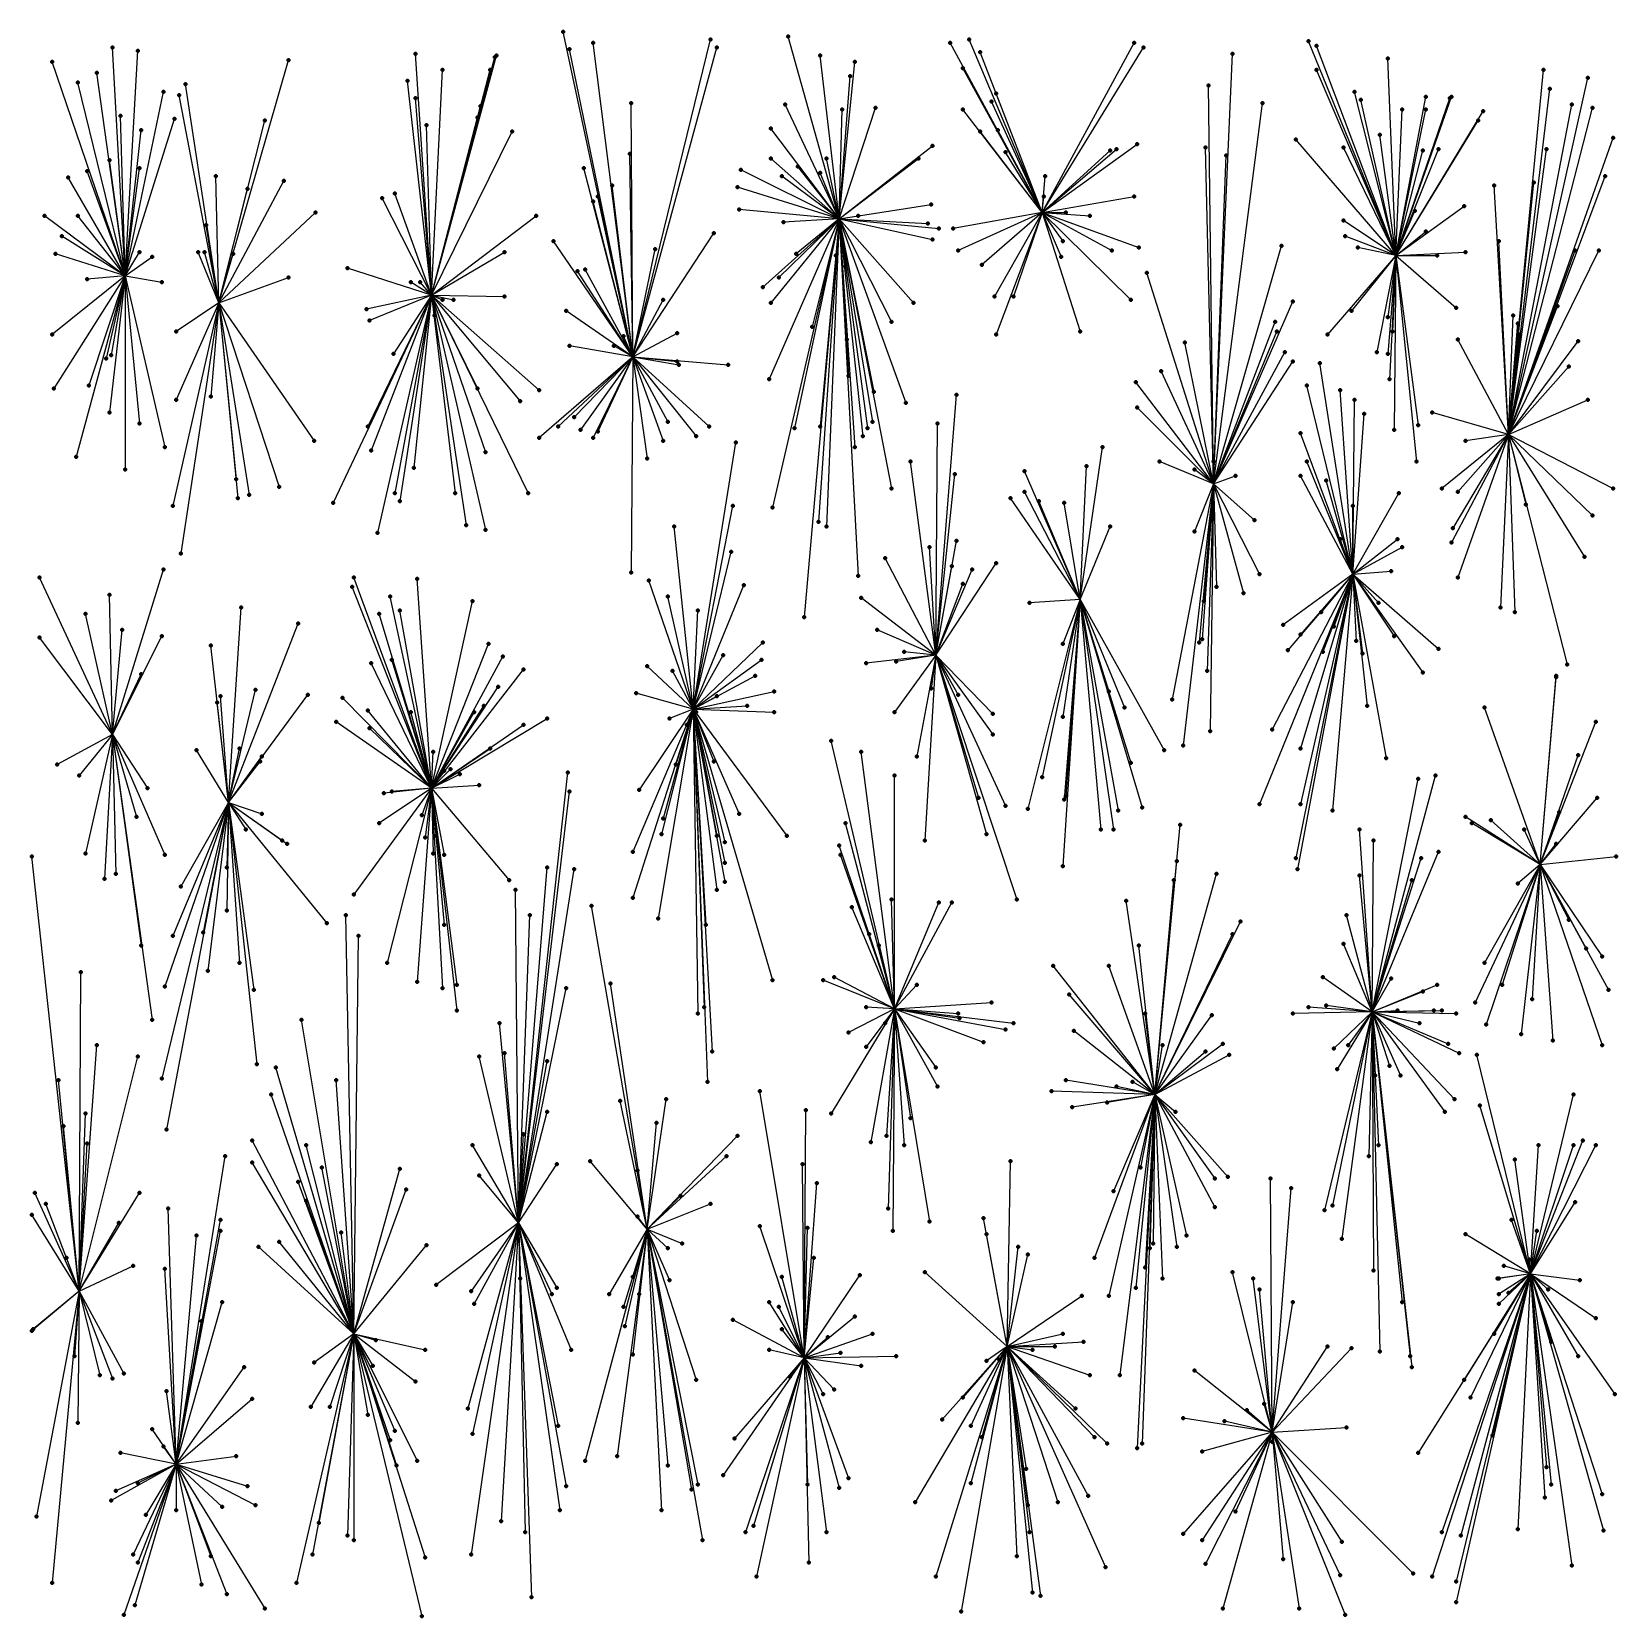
# Model space of a CAD drawing. Extents: x 0.001 to 1, y 0.001 to 1.
import ezdxf

# ---------------------------------------------------------------- set-up
doc = ezdxf.new("R2010")
doc.units = 0
doc.header["$MEASUREMENT"] = 0
doc.layers.add('CLIENTS', color=3, linetype='Continuous')
doc.layers.add('FACILITIES_LINES', color=3, linetype='Continuous')

msp = doc.modelspace()

# ---------------------------------------------------------------- linework, layer by layer
at = {"layer": 'CLIENTS', "color": 5, "lineweight": 70}
for p in [(0.336, 1), (0.052, 0.99), (0.355, 0.993), (0.429, 0.995), (0.433, 0.99), (0.478, 0.997), (0.58, 0.993), (0.592, 0.995), (0.696, 0.993), (0.702, 0.99), (0.806, 0.994), (0.811, 0.991), (0.014, 0.981), (0.068, 0.988), (0.163, 0.982), (0.243, 0.986), (0.293, 0.984), (0.294, 0.985), (0.34, 0.989), (0.498, 0.985), (0.52, 0.981), (0.599, 0.987), (0.758, 0.986), (0.856, 0.983), (0.042, 0.974), (0.26, 0.976), (0.29, 0.976), (0.517, 0.972), (0.588, 0.977), (0.811, 0.976), (0.954, 0.976), (0.982, 0.971), (0.03, 0.968), (0.084, 0.962), (0.094, 0.96), (0.098, 0.967), (0.238, 0.969), (0.609, 0.961), (0.743, 0.966), (0.835, 0.962), (0.958, 0.964), (0.243, 0.958), (0.284, 0.953), (0.379, 0.955), (0.476, 0.954), (0.512, 0.951), (0.533, 0.952), (0.588, 0.951), (0.606, 0.956), (0.777, 0.955), (0.839, 0.957), (0.865, 0.951), (0.88, 0.959), (0.88, 0.951), (0.895, 0.958), (0.896, 0.959), (0.916, 0.95), (0.972, 0.954), (0.985, 0.952), (0.057, 0.947), (0.091, 0.945), (0.148, 0.944), (0.25, 0.941), (0.282, 0.946), (0.913, 0.944), (0.07, 0.938), (0.304, 0.937), (0.467, 0.939), (0.599, 0.937), (0.61, 0.938), (0.798, 0.932), (0.851, 0.935), (0.998, 0.933), (0.378, 0.923), (0.467, 0.92), (0.502, 0.92), (0.56, 0.92), (0.569, 0.928), (0.615, 0.924), (0.681, 0.925), (0.685, 0.926), (0.698, 0.929), (0.741, 0.927), (0.754, 0.922), (0.828, 0.927), (0.878, 0.925), (0.888, 0.926), (0.956, 0.926), (0.036, 0.912), (0.05, 0.919), (0.069, 0.914), (0.349, 0.914), (0.448, 0.913), (0.484, 0.915), (0.498, 0.911), (0.024, 0.908), (0.117, 0.909), (0.137, 0.901), (0.16, 0.906), (0.367, 0.903), (0.446, 0.902), (0.474, 0.909), (0.64, 0.909), (0.923, 0.903), (0.948, 0.905), (0.993, 0.909), (0.222, 0.895), (0.23, 0.898), (0.355, 0.893), (0.358, 0.896), (0.568, 0.891), (0.639, 0.896), (0.696, 0.896), (0.904, 0.89), (0.009, 0.884), (0.03, 0.884), (0.18, 0.886), (0.319, 0.884), (0.447, 0.888), (0.475, 0.88), (0.522, 0.884), (0.653, 0.886), (0.668, 0.884), (0.828, 0.881), (0.873, 0.887), (0.02, 0.871), (0.111, 0.878), (0.431, 0.873), (0.566, 0.879), (0.573, 0.876), (0.582, 0.876), (0.829, 0.871), (0.88, 0.874), (0.016, 0.86), (0.069, 0.861), (0.106, 0.861), (0.11, 0.861), (0.128, 0.86), (0.299, 0.861), (0.33, 0.868), (0.394, 0.863), (0.483, 0.86), (0.569, 0.869), (0.585, 0.862), (0.651, 0.868), (0.682, 0.862), (0.699, 0.864), (0.789, 0.865), (0.837, 0.864), (0.905, 0.861), (0.926, 0.868), (0.974, 0.862), (0.989, 0.862), (0.077, 0.858), (0.2, 0.851), (0.35, 0.85), (0.508, 0.859), (0.514, 0.852), (0.6, 0.853), (0.65, 0.858), (0.887, 0.859), (0.036, 0.844), (0.083, 0.842), (0.163, 0.845), (0.24, 0.842), (0.246, 0.842), (0.345, 0.849), (0.472, 0.845), (0.704, 0.848), (0.26, 0.831), (0.267, 0.831), (0.299, 0.833), (0.399, 0.831), (0.462, 0.839), (0.608, 0.833), (0.62, 0.833), (0.694, 0.831), (0.796, 0.83), (0.212, 0.825), (0.255, 0.821), (0.338, 0.824), (0.467, 0.829), (0.557, 0.829), (0.833, 0.824), (0.856, 0.82), (0.899, 0.826), (0.935, 0.821), (0.963, 0.827), (0.092, 0.811), (0.214, 0.818), (0.408, 0.81), (0.493, 0.814), (0.543, 0.817), (0.662, 0.811), (0.785, 0.817), (0.786, 0.811), (0.859, 0.811), (0.938, 0.816), (0.014, 0.809), (0.34, 0.802), (0.368, 0.802), (0.374, 0.808), (0.515, 0.806), (0.609, 0.809), (0.728, 0.804), (0.818, 0.809), (0.9, 0.806), (0.939, 0.809), (0.976, 0.805), (0.048, 0.794), (0.051, 0.796), (0.229, 0.797), (0.408, 0.792), (0.409, 0.79), (0.44, 0.79), (0.791, 0.798), (0.796, 0.792), (0.813, 0.791), (0.849, 0.798), (0.856, 0.797), (0.466, 0.781), (0.516, 0.783), (0.713, 0.786), (0.857, 0.781), (0.97, 0.789), (0.015, 0.775), (0.037, 0.777), (0.114, 0.77), (0.282, 0.775), (0.321, 0.774), (0.532, 0.773), (0.584, 0.771), (0.697, 0.779), (0.805, 0.777), (0.826, 0.774), (0.05, 0.76), (0.092, 0.768), (0.309, 0.767), (0.552, 0.766), (0.698, 0.763), (0.835, 0.768), (0.884, 0.76), (0.982, 0.768), (0.069, 0.753), (0.213, 0.751), (0.333, 0.751), (0.343, 0.757), (0.402, 0.754), (0.428, 0.751), (0.482, 0.75), (0.498, 0.751), (0.528, 0.75), (0.531, 0.754), (0.572, 0.753), (0.841, 0.759), (0.875, 0.752), (0.179, 0.742), (0.321, 0.744), (0.347, 0.749), (0.355, 0.744), (0.358, 0.748), (0.399, 0.742), (0.42, 0.745), (0.445, 0.741), (0.525, 0.745), (0.801, 0.747), (0.86, 0.749), (0.905, 0.742), (0.029, 0.732), (0.085, 0.738), (0.215, 0.736), (0.287, 0.735), (0.389, 0.731), (0.52, 0.738), (0.676, 0.738), (0.06, 0.724), (0.242, 0.725), (0.555, 0.729), (0.583, 0.721), (0.627, 0.723), (0.666, 0.726), (0.712, 0.729), (0.734, 0.724), (0.746, 0.729), (0.76, 0.72), (0.801, 0.72), (0.805, 0.729), (0.874, 0.729), (0.13, 0.718), (0.157, 0.713), (0.543, 0.712), (0.627, 0.71), (0.817, 0.717), (0.89, 0.712), (0.9, 0.71), (0.998, 0.712), (0.09, 0.701), (0.131, 0.706), (0.138, 0.708), (0.191, 0.703), (0.23, 0.709), (0.233, 0.704), (0.268, 0.709), (0.314, 0.709), (0.443, 0.701), (0.468, 0.7), (0.618, 0.706), (0.636, 0.704), (0.652, 0.703), (0.834, 0.701), (0.863, 0.709), (0.943, 0.702), (0.497, 0.691), (0.772, 0.692), (0.985, 0.695), (0.219, 0.684), (0.275, 0.689), (0.287, 0.686), (0.406, 0.688), (0.502, 0.688), (0.681, 0.688), (0.734, 0.685), (0.826, 0.68), (0.862, 0.68), (0.897, 0.687), (0.095, 0.671), (0.442, 0.672), (0.567, 0.675), (0.584, 0.679), (0.865, 0.675), (0.896, 0.678), (0.084, 0.661), (0.539, 0.668), (0.581, 0.663), (0.594, 0.661), (0.609, 0.665), (0.858, 0.66), (0.98, 0.669), (0.006, 0.656), (0.203, 0.65), (0.204, 0.656), (0.244, 0.655), (0.379, 0.659), (0.39, 0.654), (0.45, 0.651), (0.522, 0.657), (0.588, 0.652), (0.748, 0.65), (0.775, 0.658), (0.9, 0.656), (0.05, 0.645), (0.227, 0.644), (0.279, 0.641), (0.402, 0.644), (0.524, 0.643), (0.63, 0.64), (0.74, 0.641), (0.765, 0.646), (0.85, 0.64), (0.035, 0.633), (0.133, 0.637), (0.22, 0.633), (0.233, 0.635), (0.421, 0.635), (0.488, 0.631), (0.814, 0.634), (0.927, 0.637), (0.936, 0.634), (0.058, 0.623), (0.169, 0.627), (0.534, 0.623), (0.79, 0.626), (0.801, 0.62), (0.822, 0.625), (0.006, 0.618), (0.083, 0.619), (0.114, 0.613), (0.289, 0.614), (0.462, 0.615), (0.651, 0.614), (0.737, 0.615), (0.739, 0.617), (0.793, 0.61), (0.836, 0.616), (0.86, 0.619), (0.888, 0.611), (0.215, 0.602), (0.228, 0.604), (0.298, 0.606), (0.389, 0.6), (0.437, 0.607), (0.461, 0.604), (0.527, 0.602), (0.546, 0.603), (0.551, 0.609), (0.815, 0.609), (0.84, 0.608), (0.969, 0.601), (0.07, 0.595), (0.311, 0.598), (0.405, 0.597), (0.457, 0.594), (0.742, 0.597), (0.878, 0.596), (0.962, 0.594), (0.962, 0.593), (0.12, 0.581), (0.142, 0.585), (0.175, 0.582), (0.197, 0.58), (0.295, 0.587), (0.382, 0.583), (0.433, 0.581), (0.469, 0.584), (0.568, 0.586), (0.585, 0.582), (0.68, 0.584), (0.118, 0.577), (0.213, 0.572), (0.24, 0.571), (0.28, 0.571), (0.286, 0.575), (0.42, 0.571), (0.452, 0.575), (0.469, 0.571), (0.545, 0.571), (0.607, 0.57), (0.69, 0.574), (0.72, 0.579), (0.843, 0.575), (0.917, 0.574), (0.193, 0.565), (0.214, 0.561), (0.311, 0.563), (0.326, 0.567), (0.403, 0.567), (0.414, 0.563), (0.651, 0.568), (0.783, 0.56), (0.987, 0.565), (0.505, 0.553), (0.607, 0.557), (0.727, 0.55), (0.744, 0.559), (0.105, 0.547), (0.132, 0.548), (0.145, 0.54), (0.146, 0.543), (0.254, 0.546), (0.29, 0.548), (0.431, 0.54), (0.524, 0.546), (0.559, 0.543), (0.715, 0.547), (0.801, 0.548), (0.855, 0.542), (0.976, 0.544), (0.017, 0.538), (0.031, 0.531), (0.261, 0.534), (0.265, 0.535), (0.271, 0.532), (0.339, 0.533), (0.407, 0.538), (0.545, 0.531), (0.638, 0.53), (0.694, 0.539), (0.886, 0.531), (0.074, 0.523), (0.223, 0.52), (0.228, 0.521), (0.283, 0.525), (0.34, 0.521), (0.384, 0.522), (0.875, 0.529), (0.598, 0.517), (0.615, 0.512), (0.629, 0.51), (0.652, 0.516), (0.653, 0.518), (0.701, 0.511), (0.775, 0.513), (0.801, 0.513), (0.988, 0.517), (0.067, 0.505), (0.146, 0.507), (0.22, 0.501), (0.247, 0.506), (0.399, 0.504), (0.447, 0.507), (0.514, 0.501), (0.686, 0.509), (0.725, 0.5), (0.821, 0.509), (0.905, 0.505), (0.909, 0.501), (0.921, 0.503), (0.964, 0.508), (0.136, 0.497), (0.159, 0.49), (0.249, 0.492), (0.256, 0.493), (0.398, 0.494), (0.433, 0.493), (0.477, 0.493), (0.564, 0.49), (0.603, 0.494), (0.675, 0.497), (0.683, 0.497), (0.838, 0.497), (0.847, 0.49), (0.942, 0.497), (0.001, 0.48), (0.035, 0.482), (0.085, 0.481), (0.162, 0.488), (0.254, 0.482), (0.261, 0.481), (0.38, 0.483), (0.438, 0.489), (0.51, 0.487), (0.511, 0.481), (0.888, 0.483), (0.962, 0.488), (1, 0.48), (0.124, 0.473), (0.326, 0.473), (0.343, 0.472), (0.438, 0.476), (0.651, 0.474), (0.723, 0.477), (0.798, 0.479), (0.799, 0.472), (0.877, 0.479), (0.047, 0.466), (0.054, 0.469), (0.095, 0.461), (0.302, 0.465), (0.438, 0.464), (0.721, 0.465), (0.748, 0.469), (0.838, 0.468), (0.871, 0.465), (0.938, 0.463), (0.204, 0.456), (0.306, 0.459), (0.38, 0.454), (0.433, 0.459), (0.543, 0.453), (0.573, 0.451), (0.581, 0.451), (0.622, 0.453), (0.691, 0.452), (0.124, 0.446), (0.199, 0.443), (0.315, 0.443), (0.354, 0.449), (0.396, 0.441), (0.518, 0.448), (0.83, 0.443), (0.97, 0.44), (0.09, 0.43), (0.109, 0.432), (0.187, 0.438), (0.207, 0.43), (0.261, 0.437), (0.426, 0.437), (0.529, 0.431), (0.758, 0.431), (0.763, 0.439), (0.07, 0.424), (0.535, 0.424), (0.699, 0.424), (0.828, 0.425), (0.981, 0.422), (0.132, 0.413), (0.225, 0.413), (0.645, 0.411), (0.68, 0.411), (0.917, 0.413), (0.991, 0.417), (0.032, 0.407), (0.112, 0.408), (0.244, 0.401), (0.366, 0.4), (0.468, 0.402), (0.5, 0.402), (0.507, 0.404), (0.815, 0.404), (0.858, 0.403), (0.085, 0.398), (0.141, 0.396), (0.26, 0.397), (0.269, 0.399), (0.338, 0.397), (0.559, 0.399), (0.655, 0.393), (0.878, 0.395), (0.887, 0.399), (0.928, 0.399), (0.947, 0.39), (0.995, 0.396), (0.269, 0.383), (0.421, 0.381), (0.425, 0.385), (0.527, 0.385), (0.585, 0.381), (0.606, 0.388), (0.703, 0.381), (0.745, 0.38), (0.796, 0.381), (0.806, 0.385), (0.817, 0.386), (0.862, 0.383), (0.885, 0.383), (0.89, 0.383), (0.899, 0.381), (0.911, 0.388), (0.077, 0.377), (0.171, 0.377), (0.296, 0.375), (0.539, 0.375), (0.586, 0.378), (0.615, 0.371), (0.62, 0.375), (0.658, 0.37), (0.876, 0.375), (0.918, 0.374), (0.042, 0.361), (0.516, 0.369), (0.527, 0.36), (0.601, 0.363), (0.714, 0.361), (0.752, 0.362), (0.831, 0.361), (0.894, 0.362), (0.94, 0.368), (0.96, 0.364), (0.991, 0.361), (0.068, 0.354), (0.283, 0.354), (0.299, 0.356), (0.326, 0.351), (0.43, 0.357), (0.741, 0.357), (0.756, 0.355), (0.822, 0.359), (0.901, 0.356), (0.912, 0.355), (0.083, 0.34), (0.143, 0.349), (0.155, 0.347), (0.571, 0.347), (0.824, 0.346), (0.848, 0.342), (0.857, 0.348), (0.864, 0.342), (0.018, 0.339), (0.152, 0.33), (0.193, 0.339), (0.427, 0.338), (0.46, 0.332), (0.572, 0.335), (0.644, 0.332), (0.653, 0.339), (0.685, 0.335), (0.695, 0.338), (0.973, 0.33), (0.372, 0.326), (0.401, 0.327), (0.489, 0.32), (0.657, 0.322), (0.679, 0.325), (0.898, 0.327), (0.914, 0.323), (0.021, 0.31), (0.035, 0.318), (0.326, 0.319), (0.395, 0.312), (0.505, 0.318), (0.555, 0.315), (0.722, 0.319), (0.892, 0.319), (0.086, 0.308), (0.14, 0.301), (0.311, 0.305), (0.446, 0.304), (0.53, 0.3), (0.54, 0.304), (0.979, 0.301), (0.036, 0.299), (0.123, 0.291), (0.174, 0.298), (0.279, 0.298), (0.439, 0.291), (0.551, 0.298), (0.844, 0.291), (0.85, 0.298), (0.951, 0.298), (0.973, 0.298), (0.987, 0.298), (0.14, 0.287), (0.184, 0.284), (0.233, 0.283), (0.332, 0.286), (0.353, 0.288), (0.383, 0.282), (0.487, 0.286), (0.618, 0.288), (0.7, 0.284), (0.936, 0.289), (0.169, 0.275), (0.237, 0.27), (0.283, 0.279), (0.496, 0.274), (0.747, 0.277), (0.755, 0.278), (0.782, 0.277), (0.795, 0.271), (0.003, 0.268), (0.01, 0.261), (0.069, 0.268), (0.174, 0.263), (0.41, 0.266), (0.429, 0.261), (0.683, 0.269), (0.821, 0.26), (0.974, 0.262), (0.001, 0.254), (0.087, 0.258), (0.12, 0.251), (0.383, 0.253), (0.541, 0.258), (0.567, 0.25), (0.601, 0.252), (0.747, 0.259), (0.816, 0.257), (0.934, 0.251), (0.056, 0.249), (0.105, 0.241), (0.12, 0.244), (0.196, 0.243), (0.46, 0.247), (0.49, 0.246), (0.544, 0.244), (0.603, 0.242), (0.729, 0.241), (0.905, 0.242), (0.95, 0.244), (0.144, 0.234), (0.157, 0.237), (0.25, 0.235), (0.402, 0.233), (0.411, 0.236), (0.623, 0.234), (0.706, 0.233), (0.708, 0.236), (0.723, 0.234), (0.827, 0.239), (0.023, 0.227), (0.065, 0.222), (0.085, 0.22), (0.494, 0.227), (0.629, 0.229), (0.671, 0.227), (0.703, 0.221), (0.929, 0.222), (0.945, 0.226), (0.256, 0.21), (0.309, 0.214), (0.38, 0.215), (0.403, 0.213), (0.474, 0.215), (0.523, 0.216), (0.564, 0.218), (0.714, 0.214), (0.758, 0.218), (0.771, 0.214), (0.847, 0.219), (0.925, 0.214), (0.926, 0.214), (0.977, 0.213), (0.278, 0.206), (0.329, 0.204), (0.332, 0.208), (0.365, 0.204), (0.384, 0.204), (0.663, 0.203), (0.68, 0.203), (0.697, 0.208), (0.775, 0.207), (0.926, 0.204), (0.932, 0.205), (0.957, 0.207), (0.121, 0.199), (0.28, 0.198), (0.374, 0.196), (0.466, 0.199), (0.472, 0.196), (0.52, 0.19), (0.796, 0.199), (0.865, 0.199), (0.926, 0.198), (0.001, 0.181), (0.002, 0.182), (0.108, 0.187), (0.375, 0.184), (0.443, 0.188), (0.474, 0.182), (0.987, 0.189), (0.218, 0.175), (0.503, 0.177), (0.531, 0.179), (0.646, 0.171), (0.651, 0.179), (0.664, 0.174), (0.818, 0.171), (0.833, 0.17), (0.923, 0.179), (0.959, 0.174), (0.028, 0.165), (0.179, 0.161), (0.249, 0.169), (0.341, 0.169), (0.38, 0.166), (0.466, 0.169), (0.511, 0.167), (0.546, 0.165), (0.603, 0.162), (0.611, 0.163), (0.632, 0.169), (0.851, 0.168), (0.87, 0.165), (0.976, 0.165), (0.044, 0.153), (0.052, 0.151), (0.059, 0.154), (0.135, 0.158), (0.216, 0.159), (0.42, 0.15), (0.479, 0.152), (0.524, 0.159), (0.668, 0.153), (0.687, 0.153), (0.734, 0.156), (0.871, 0.158), (0.904, 0.15), (0.086, 0.143), (0.243, 0.149), (0.5, 0.141), (0.507, 0.144), (0.999, 0.141), (0.14, 0.138), (0.177, 0.133), (0.189, 0.133), (0.276, 0.132), (0.588, 0.139), (0.659, 0.132), (0.767, 0.131), (0.778, 0.135), (0.908, 0.139), (0.03, 0.123), (0.213, 0.128), (0.333, 0.121), (0.575, 0.125), (0.593, 0.121), (0.727, 0.126), (0.753, 0.124), (0.83, 0.12), (0.077, 0.119), (0.227, 0.112), (0.23, 0.118), (0.279, 0.116), (0.444, 0.113), (0.6, 0.114), (0.671, 0.114), (0.679, 0.11), (0.701, 0.11), (0.783, 0.111), (0.922, 0.115), (0.057, 0.104), (0.084, 0.108), (0.13, 0.102), (0.37, 0.102), (0.698, 0.107), (0.739, 0.105), (0.875, 0.104), (0.231, 0.096), (0.244, 0.099), (0.35, 0.099), (0.402, 0.096), (0.437, 0.09), (0.628, 0.094), (0.956, 0.095), (0.054, 0.08), (0.068, 0.085), (0.137, 0.083), (0.338, 0.083), (0.417, 0.081), (0.421, 0.084), (0.49, 0.084), (0.51, 0.082), (0.516, 0.088), (0.593, 0.085), (0.959, 0.084), (0.051, 0.074), (0.121, 0.07), (0.142, 0.071), (0.558, 0.073), (0.629, 0.071), (0.648, 0.073), (0.667, 0.077), (0.955, 0.076), (0.991, 0.078), (0.004, 0.064), (0.073, 0.065), (0.092, 0.068), (0.182, 0.06), (0.297, 0.061), (0.334, 0.068), (0.398, 0.068), (0.76, 0.067), (0.2, 0.052), (0.312, 0.054), (0.451, 0.054), (0.456, 0.058), (0.502, 0.054), (0.63, 0.054), (0.727, 0.053), (0.89, 0.054), (0.902, 0.052), (0.938, 0.056), (0.992, 0.055), (0.065, 0.04), (0.178, 0.04), (0.204, 0.049), (0.278, 0.04), (0.424, 0.049), (0.739, 0.049), (0.827, 0.048), (0.068, 0.035), (0.114, 0.039), (0.249, 0.038), (0.491, 0.035), (0.622, 0.039), (0.678, 0.032), (0.741, 0.034), (0.79, 0.037), (0.972, 0.033), (0.014, 0.022), (0.108, 0.021), (0.168, 0.022), (0.458, 0.026), (0.571, 0.026), (0.826, 0.027), (0.872, 0.028), (0.884, 0.026), (0.899, 0.023), (0.124, 0.015), (0.316, 0.013), (0.632, 0.016), (0.637, 0.014), (0.899, 0.01), (0.059, 0.002), (0.066, 0.008), (0.148, 0.006), (0.247, 0.001), (0.587, 0.004), (0.752, 0.006), (0.8, 0.006), (0.829, 0.002)]:
    msp.add_point(p, dxfattribs=at)
at = {"layer": 'FACILITIES_LINES', "color": 7}
for p, q in [((0.38, 0.795), (0.336, 1)), ((0.06, 0.846), (0.052, 0.99)), ((0.38, 0.795), (0.355, 0.993)), ((0.38, 0.795), (0.429, 0.995)), ((0.38, 0.795), (0.433, 0.99)), ((0.51, 0.882), (0.478, 0.997)), ((0.638, 0.886), (0.58, 0.993)), ((0.638, 0.886), (0.592, 0.995)), ((0.638, 0.886), (0.696, 0.993)), ((0.638, 0.886), (0.702, 0.99)), ((0.861, 0.859), (0.806, 0.994)), ((0.861, 0.859), (0.811, 0.991)), ((0.06, 0.846), (0.014, 0.981)), ((0.06, 0.846), (0.068, 0.988)), ((0.119, 0.829), (0.163, 0.982)), ((0.253, 0.834), (0.243, 0.986)), ((0.253, 0.834), (0.294, 0.985)), ((0.253, 0.834), (0.293, 0.984)), ((0.38, 0.795), (0.34, 0.989)), ((0.51, 0.882), (0.498, 0.985)), ((0.51, 0.882), (0.52, 0.981)), ((0.638, 0.886), (0.599, 0.987)), ((0.746, 0.715), (0.758, 0.986)), ((0.861, 0.859), (0.856, 0.983)), ((0.06, 0.846), (0.042, 0.974)), ((0.253, 0.834), (0.26, 0.976)), ((0.253, 0.834), (0.29, 0.976)), ((0.51, 0.882), (0.517, 0.972)), ((0.638, 0.886), (0.588, 0.977)), ((0.861, 0.859), (0.811, 0.976)), ((0.932, 0.746), (0.954, 0.976)), ((0.932, 0.746), (0.982, 0.971)), ((0.06, 0.846), (0.03, 0.968)), ((0.06, 0.846), (0.084, 0.962)), ((0.119, 0.829), (0.094, 0.96)), ((0.119, 0.829), (0.098, 0.967)), ((0.253, 0.834), (0.238, 0.969)), ((0.638, 0.886), (0.609, 0.961)), ((0.746, 0.715), (0.743, 0.966)), ((0.861, 0.859), (0.835, 0.962)), ((0.932, 0.746), (0.958, 0.964)), ((0.253, 0.834), (0.243, 0.958)), ((0.253, 0.834), (0.284, 0.953)), ((0.38, 0.795), (0.379, 0.955)), ((0.51, 0.882), (0.476, 0.954)), ((0.51, 0.882), (0.533, 0.952)), ((0.51, 0.882), (0.512, 0.951)), ((0.638, 0.886), (0.588, 0.951)), ((0.638, 0.886), (0.606, 0.956)), ((0.746, 0.715), (0.777, 0.955)), ((0.861, 0.859), (0.839, 0.957)), ((0.861, 0.859), (0.88, 0.959)), ((0.861, 0.859), (0.896, 0.959)), ((0.861, 0.859), (0.895, 0.958)), ((0.861, 0.859), (0.865, 0.951)), ((0.861, 0.859), (0.88, 0.951)), ((0.861, 0.859), (0.916, 0.95)), ((0.932, 0.746), (0.972, 0.954)), ((0.932, 0.746), (0.985, 0.952)), ((0.06, 0.846), (0.057, 0.947)), ((0.06, 0.846), (0.091, 0.945)), ((0.119, 0.829), (0.148, 0.944)), ((0.253, 0.834), (0.25, 0.941)), ((0.253, 0.834), (0.282, 0.946)), ((0.861, 0.859), (0.913, 0.944)), ((0.06, 0.846), (0.07, 0.938)), ((0.253, 0.834), (0.304, 0.937)), ((0.51, 0.882), (0.467, 0.939)), ((0.638, 0.886), (0.599, 0.937)), ((0.638, 0.886), (0.61, 0.938)), ((0.861, 0.859), (0.798, 0.932)), ((0.861, 0.859), (0.851, 0.935)), ((0.932, 0.746), (0.998, 0.933)), ((0.38, 0.795), (0.378, 0.923)), ((0.51, 0.882), (0.467, 0.92)), ((0.51, 0.882), (0.502, 0.92)), ((0.51, 0.882), (0.569, 0.928)), ((0.51, 0.882), (0.56, 0.92)), ((0.638, 0.886), (0.615, 0.924)), ((0.638, 0.886), (0.698, 0.929)), ((0.638, 0.886), (0.685, 0.926)), ((0.638, 0.886), (0.681, 0.925)), ((0.746, 0.715), (0.741, 0.927)), ((0.746, 0.715), (0.754, 0.922)), ((0.861, 0.859), (0.828, 0.927)), ((0.861, 0.859), (0.888, 0.926)), ((0.861, 0.859), (0.878, 0.925)), ((0.932, 0.746), (0.956, 0.926)), ((0.06, 0.846), (0.036, 0.912)), ((0.06, 0.846), (0.05, 0.919)), ((0.06, 0.846), (0.069, 0.914)), ((0.38, 0.795), (0.349, 0.914)), ((0.51, 0.882), (0.448, 0.913)), ((0.51, 0.882), (0.484, 0.915)), ((0.51, 0.882), (0.498, 0.911)), ((0.06, 0.846), (0.024, 0.908)), ((0.119, 0.829), (0.117, 0.909)), ((0.119, 0.829), (0.16, 0.906)), ((0.119, 0.829), (0.137, 0.901)), ((0.38, 0.795), (0.367, 0.903)), ((0.51, 0.882), (0.446, 0.902)), ((0.51, 0.882), (0.474, 0.909)), ((0.638, 0.886), (0.64, 0.909)), ((0.932, 0.746), (0.923, 0.903)), ((0.932, 0.746), (0.993, 0.909)), ((0.932, 0.746), (0.948, 0.905)), ((0.253, 0.834), (0.222, 0.895)), ((0.253, 0.834), (0.23, 0.898)), ((0.38, 0.795), (0.355, 0.893)), ((0.38, 0.795), (0.358, 0.896)), ((0.51, 0.882), (0.568, 0.891)), ((0.638, 0.886), (0.696, 0.896)), ((0.638, 0.886), (0.639, 0.896)), ((0.861, 0.859), (0.904, 0.89)), ((0.06, 0.846), (0.009, 0.884)), ((0.06, 0.846), (0.03, 0.884)), ((0.119, 0.829), (0.18, 0.886)), ((0.253, 0.834), (0.319, 0.884)), ((0.51, 0.882), (0.447, 0.888)), ((0.51, 0.882), (0.462, 0.839)), ((0.51, 0.882), (0.466, 0.781)), ((0.51, 0.882), (0.467, 0.829)), ((0.51, 0.882), (0.468, 0.7)), ((0.51, 0.882), (0.472, 0.845)), ((0.51, 0.882), (0.475, 0.88)), ((0.51, 0.882), (0.482, 0.75)), ((0.51, 0.882), (0.483, 0.86)), ((0.51, 0.882), (0.488, 0.631)), ((0.51, 0.882), (0.493, 0.814)), ((0.51, 0.882), (0.497, 0.691)), ((0.51, 0.882), (0.498, 0.751)), ((0.51, 0.882), (0.502, 0.688)), ((0.51, 0.882), (0.508, 0.859)), ((0.51, 0.882), (0.522, 0.884)), ((0.51, 0.882), (0.514, 0.852)), ((0.51, 0.882), (0.52, 0.738)), ((0.51, 0.882), (0.528, 0.75)), ((0.51, 0.882), (0.525, 0.745)), ((0.51, 0.882), (0.516, 0.783)), ((0.51, 0.882), (0.557, 0.829)), ((0.51, 0.882), (0.522, 0.657)), ((0.51, 0.882), (0.543, 0.712)), ((0.51, 0.882), (0.543, 0.817)), ((0.51, 0.882), (0.569, 0.869)), ((0.51, 0.882), (0.531, 0.754)), ((0.51, 0.882), (0.552, 0.766)), ((0.51, 0.882), (0.566, 0.879)), ((0.51, 0.882), (0.532, 0.773)), ((0.51, 0.882), (0.515, 0.806)), ((0.51, 0.882), (0.573, 0.876)), ((0.638, 0.886), (0.582, 0.876)), ((0.638, 0.886), (0.585, 0.862)), ((0.638, 0.886), (0.6, 0.853)), ((0.638, 0.886), (0.608, 0.833)), ((0.638, 0.886), (0.609, 0.809)), ((0.638, 0.886), (0.62, 0.833)), ((0.638, 0.886), (0.694, 0.831)), ((0.638, 0.886), (0.699, 0.864)), ((0.638, 0.886), (0.653, 0.886)), ((0.638, 0.886), (0.662, 0.811)), ((0.638, 0.886), (0.65, 0.858)), ((0.638, 0.886), (0.668, 0.884)), ((0.638, 0.886), (0.651, 0.868)), ((0.638, 0.886), (0.682, 0.862)), ((0.861, 0.859), (0.828, 0.881)), ((0.861, 0.859), (0.873, 0.887)), ((0.06, 0.846), (0.02, 0.871)), ((0.119, 0.829), (0.111, 0.878)), ((0.38, 0.795), (0.431, 0.873)), ((0.861, 0.859), (0.829, 0.871)), ((0.861, 0.859), (0.88, 0.874)), ((0.06, 0.846), (0.016, 0.86)), ((0.06, 0.846), (0.069, 0.861)), ((0.119, 0.829), (0.106, 0.861)), ((0.119, 0.829), (0.11, 0.861)), ((0.119, 0.829), (0.128, 0.86)), ((0.253, 0.834), (0.299, 0.861)), ((0.38, 0.795), (0.33, 0.868)), ((0.38, 0.795), (0.394, 0.863)), ((0.746, 0.715), (0.789, 0.865)), ((0.861, 0.859), (0.837, 0.864)), ((0.861, 0.859), (0.905, 0.861)), ((0.932, 0.746), (0.926, 0.868)), ((0.932, 0.746), (0.974, 0.862)), ((0.932, 0.746), (0.989, 0.862)), ((0.06, 0.846), (0.077, 0.858)), ((0.253, 0.834), (0.2, 0.851)), ((0.38, 0.795), (0.35, 0.85)), ((0.861, 0.859), (0.818, 0.809)), ((0.861, 0.859), (0.833, 0.824)), ((0.861, 0.859), (0.849, 0.798)), ((0.861, 0.859), (0.856, 0.82)), ((0.861, 0.859), (0.856, 0.797)), ((0.861, 0.859), (0.857, 0.781)), ((0.861, 0.859), (0.859, 0.811)), ((0.861, 0.859), (0.86, 0.749)), ((0.861, 0.859), (0.887, 0.859)), ((0.861, 0.859), (0.899, 0.826)), ((0.861, 0.859), (0.875, 0.752)), ((0.861, 0.859), (0.874, 0.729)), ((0.06, 0.846), (0.014, 0.809)), ((0.06, 0.846), (0.015, 0.775)), ((0.06, 0.846), (0.029, 0.732)), ((0.06, 0.846), (0.036, 0.844)), ((0.06, 0.846), (0.037, 0.777)), ((0.06, 0.846), (0.048, 0.794)), ((0.06, 0.846), (0.05, 0.76)), ((0.06, 0.846), (0.051, 0.796)), ((0.06, 0.846), (0.085, 0.738)), ((0.06, 0.846), (0.069, 0.753)), ((0.06, 0.846), (0.06, 0.724)), ((0.06, 0.846), (0.083, 0.842)), ((0.119, 0.829), (0.163, 0.845)), ((0.253, 0.834), (0.24, 0.842)), ((0.253, 0.834), (0.246, 0.842)), ((0.38, 0.795), (0.345, 0.849)), ((0.746, 0.715), (0.704, 0.848)), ((0.253, 0.834), (0.191, 0.703)), ((0.253, 0.834), (0.212, 0.825)), ((0.253, 0.834), (0.213, 0.751)), ((0.253, 0.834), (0.214, 0.818)), ((0.253, 0.834), (0.215, 0.736)), ((0.253, 0.834), (0.219, 0.684)), ((0.253, 0.834), (0.229, 0.797)), ((0.253, 0.834), (0.23, 0.709)), ((0.253, 0.834), (0.233, 0.704)), ((0.253, 0.834), (0.242, 0.725)), ((0.253, 0.834), (0.275, 0.689)), ((0.253, 0.834), (0.287, 0.735)), ((0.253, 0.834), (0.282, 0.775)), ((0.253, 0.834), (0.309, 0.767)), ((0.253, 0.834), (0.321, 0.774)), ((0.253, 0.834), (0.255, 0.821)), ((0.253, 0.834), (0.268, 0.709)), ((0.253, 0.834), (0.299, 0.833)), ((0.253, 0.834), (0.314, 0.709)), ((0.253, 0.834), (0.287, 0.686)), ((0.253, 0.834), (0.267, 0.831)), ((0.253, 0.834), (0.26, 0.831)), ((0.38, 0.795), (0.399, 0.831)), ((0.746, 0.715), (0.796, 0.83)), ((0.119, 0.829), (0.09, 0.701)), ((0.119, 0.829), (0.092, 0.768)), ((0.119, 0.829), (0.092, 0.811)), ((0.119, 0.829), (0.095, 0.671)), ((0.119, 0.829), (0.114, 0.77)), ((0.119, 0.829), (0.13, 0.718)), ((0.119, 0.829), (0.131, 0.706)), ((0.119, 0.829), (0.157, 0.713)), ((0.119, 0.829), (0.138, 0.708)), ((0.119, 0.829), (0.179, 0.742)), ((0.38, 0.795), (0.338, 0.824)), ((0.932, 0.746), (0.963, 0.827)), ((0.932, 0.746), (0.935, 0.821)), ((0.38, 0.795), (0.408, 0.81)), ((0.746, 0.715), (0.785, 0.817)), ((0.746, 0.715), (0.786, 0.811)), ((0.932, 0.746), (0.938, 0.816)), ((0.38, 0.795), (0.34, 0.802)), ((0.38, 0.795), (0.368, 0.802)), ((0.38, 0.795), (0.374, 0.808)), ((0.746, 0.715), (0.728, 0.804)), ((0.932, 0.746), (0.9, 0.806)), ((0.932, 0.746), (0.939, 0.809)), ((0.932, 0.746), (0.976, 0.805)), ((0.38, 0.795), (0.321, 0.744)), ((0.38, 0.795), (0.333, 0.751)), ((0.38, 0.795), (0.343, 0.757)), ((0.38, 0.795), (0.347, 0.749)), ((0.38, 0.795), (0.355, 0.744)), ((0.38, 0.795), (0.358, 0.748)), ((0.38, 0.795), (0.379, 0.659)), ((0.38, 0.795), (0.399, 0.742)), ((0.38, 0.795), (0.389, 0.731)), ((0.38, 0.795), (0.402, 0.754)), ((0.38, 0.795), (0.428, 0.751)), ((0.38, 0.795), (0.44, 0.79)), ((0.38, 0.795), (0.409, 0.79)), ((0.38, 0.795), (0.408, 0.792)), ((0.38, 0.795), (0.42, 0.745)), ((0.746, 0.715), (0.791, 0.798)), ((0.746, 0.715), (0.796, 0.792)), ((0.834, 0.658), (0.813, 0.791)), ((0.746, 0.715), (0.713, 0.786)), ((0.932, 0.746), (0.97, 0.789)), ((0.571, 0.607), (0.584, 0.771)), ((0.746, 0.715), (0.697, 0.779)), ((0.834, 0.658), (0.805, 0.777)), ((0.834, 0.658), (0.826, 0.774)), ((0.746, 0.715), (0.698, 0.763)), ((0.834, 0.658), (0.835, 0.768)), ((0.932, 0.746), (0.884, 0.76)), ((0.932, 0.746), (0.982, 0.768)), ((0.571, 0.607), (0.572, 0.753)), ((0.834, 0.658), (0.841, 0.759)), ((0.418, 0.573), (0.445, 0.741)), ((0.834, 0.658), (0.801, 0.747)), ((0.932, 0.746), (0.89, 0.712)), ((0.932, 0.746), (0.896, 0.678)), ((0.932, 0.746), (0.897, 0.687)), ((0.932, 0.746), (0.9, 0.656)), ((0.932, 0.746), (0.9, 0.71)), ((0.932, 0.746), (0.905, 0.742)), ((0.932, 0.746), (0.927, 0.637)), ((0.932, 0.746), (0.98, 0.669)), ((0.932, 0.746), (0.969, 0.601)), ((0.932, 0.746), (0.985, 0.695)), ((0.932, 0.746), (0.936, 0.634)), ((0.932, 0.746), (0.998, 0.712)), ((0.932, 0.746), (0.943, 0.702)), ((0.662, 0.642), (0.676, 0.738)), ((0.571, 0.607), (0.555, 0.729)), ((0.571, 0.607), (0.583, 0.721)), ((0.662, 0.642), (0.627, 0.723)), ((0.662, 0.642), (0.666, 0.726)), ((0.746, 0.715), (0.712, 0.729)), ((0.746, 0.715), (0.734, 0.724)), ((0.746, 0.715), (0.746, 0.729)), ((0.746, 0.715), (0.76, 0.72)), ((0.834, 0.658), (0.801, 0.72)), ((0.834, 0.658), (0.805, 0.729)), ((0.662, 0.642), (0.627, 0.71)), ((0.746, 0.715), (0.72, 0.579)), ((0.746, 0.715), (0.727, 0.55)), ((0.746, 0.715), (0.734, 0.685)), ((0.746, 0.715), (0.737, 0.615)), ((0.746, 0.715), (0.739, 0.617)), ((0.746, 0.715), (0.74, 0.641)), ((0.746, 0.715), (0.742, 0.597)), ((0.746, 0.715), (0.744, 0.559)), ((0.746, 0.715), (0.765, 0.646)), ((0.746, 0.715), (0.748, 0.65)), ((0.746, 0.715), (0.772, 0.692)), ((0.746, 0.715), (0.775, 0.658)), ((0.834, 0.658), (0.817, 0.717)), ((0.418, 0.573), (0.443, 0.701)), ((0.662, 0.642), (0.618, 0.706)), ((0.662, 0.642), (0.636, 0.704)), ((0.662, 0.642), (0.652, 0.703)), ((0.834, 0.658), (0.863, 0.709)), ((0.834, 0.658), (0.834, 0.701)), ((0.418, 0.573), (0.406, 0.688)), ((0.662, 0.642), (0.681, 0.688)), ((0.834, 0.658), (0.826, 0.68)), ((0.834, 0.658), (0.862, 0.68)), ((0.418, 0.573), (0.442, 0.672)), ((0.571, 0.607), (0.567, 0.675)), ((0.571, 0.607), (0.584, 0.679)), ((0.834, 0.658), (0.865, 0.675)), ((0.052, 0.557), (0.084, 0.661)), ((0.571, 0.607), (0.539, 0.668)), ((0.571, 0.607), (0.609, 0.665)), ((0.571, 0.607), (0.581, 0.663)), ((0.571, 0.607), (0.594, 0.661)), ((0.834, 0.658), (0.858, 0.66)), ((0.052, 0.557), (0.006, 0.656)), ((0.253, 0.523), (0.203, 0.65)), ((0.253, 0.523), (0.204, 0.656)), ((0.253, 0.523), (0.244, 0.655)), ((0.418, 0.573), (0.39, 0.654)), ((0.418, 0.573), (0.45, 0.651)), ((0.571, 0.607), (0.588, 0.652)), ((0.834, 0.658), (0.775, 0.513)), ((0.834, 0.658), (0.783, 0.56)), ((0.834, 0.658), (0.79, 0.626)), ((0.834, 0.658), (0.793, 0.61)), ((0.834, 0.658), (0.798, 0.479)), ((0.834, 0.658), (0.799, 0.472)), ((0.834, 0.658), (0.801, 0.62)), ((0.834, 0.658), (0.801, 0.513)), ((0.834, 0.658), (0.801, 0.548)), ((0.834, 0.658), (0.814, 0.634)), ((0.834, 0.658), (0.815, 0.609)), ((0.834, 0.658), (0.821, 0.509)), ((0.834, 0.658), (0.822, 0.625)), ((0.834, 0.658), (0.855, 0.542)), ((0.834, 0.658), (0.84, 0.608)), ((0.834, 0.658), (0.843, 0.575)), ((0.834, 0.658), (0.85, 0.64)), ((0.834, 0.658), (0.836, 0.616)), ((0.834, 0.658), (0.86, 0.619)), ((0.834, 0.658), (0.878, 0.596)), ((0.834, 0.658), (0.888, 0.611)), ((0.052, 0.557), (0.05, 0.645)), ((0.253, 0.523), (0.227, 0.644)), ((0.253, 0.523), (0.279, 0.641)), ((0.418, 0.573), (0.402, 0.644)), ((0.571, 0.607), (0.524, 0.643)), ((0.662, 0.642), (0.629, 0.51)), ((0.662, 0.642), (0.63, 0.64)), ((0.662, 0.642), (0.638, 0.53)), ((0.662, 0.642), (0.651, 0.474)), ((0.662, 0.642), (0.651, 0.614)), ((0.662, 0.642), (0.651, 0.568)), ((0.662, 0.642), (0.652, 0.516)), ((0.662, 0.642), (0.653, 0.518)), ((0.662, 0.642), (0.675, 0.497)), ((0.662, 0.642), (0.701, 0.511)), ((0.662, 0.642), (0.694, 0.539)), ((0.662, 0.642), (0.69, 0.574)), ((0.662, 0.642), (0.68, 0.584)), ((0.662, 0.642), (0.715, 0.547)), ((0.662, 0.642), (0.683, 0.497)), ((0.662, 0.642), (0.686, 0.509)), ((0.052, 0.557), (0.035, 0.633)), ((0.125, 0.514), (0.133, 0.637)), ((0.253, 0.523), (0.22, 0.633)), ((0.253, 0.523), (0.233, 0.635)), ((0.418, 0.573), (0.421, 0.635)), ((0.052, 0.557), (0.058, 0.623)), ((0.125, 0.514), (0.169, 0.627)), ((0.571, 0.607), (0.534, 0.623)), ((0.052, 0.557), (0.006, 0.618)), ((0.052, 0.557), (0.083, 0.619)), ((0.125, 0.514), (0.114, 0.613)), ((0.253, 0.523), (0.289, 0.614)), ((0.418, 0.573), (0.462, 0.615)), ((0.253, 0.523), (0.215, 0.602)), ((0.253, 0.523), (0.228, 0.604)), ((0.253, 0.523), (0.298, 0.606)), ((0.418, 0.573), (0.389, 0.6)), ((0.418, 0.573), (0.437, 0.607)), ((0.418, 0.573), (0.461, 0.604)), ((0.571, 0.607), (0.527, 0.602)), ((0.571, 0.607), (0.545, 0.571)), ((0.571, 0.607), (0.546, 0.603)), ((0.571, 0.607), (0.551, 0.609)), ((0.571, 0.607), (0.559, 0.543)), ((0.571, 0.607), (0.564, 0.49)), ((0.571, 0.607), (0.568, 0.586)), ((0.571, 0.607), (0.622, 0.453)), ((0.571, 0.607), (0.603, 0.494)), ((0.571, 0.607), (0.598, 0.517)), ((0.571, 0.607), (0.615, 0.512)), ((0.571, 0.607), (0.607, 0.557)), ((0.571, 0.607), (0.607, 0.57)), ((0.571, 0.607), (0.585, 0.582)), ((0.052, 0.557), (0.07, 0.595)), ((0.253, 0.523), (0.311, 0.598)), ((0.418, 0.573), (0.405, 0.597)), ((0.418, 0.573), (0.457, 0.594)), ((0.952, 0.475), (0.962, 0.594)), ((0.952, 0.475), (0.962, 0.593)), ((0.125, 0.514), (0.12, 0.581)), ((0.125, 0.514), (0.142, 0.585)), ((0.125, 0.514), (0.175, 0.582)), ((0.253, 0.523), (0.197, 0.58)), ((0.253, 0.523), (0.295, 0.587)), ((0.418, 0.573), (0.382, 0.583)), ((0.418, 0.573), (0.469, 0.584)), ((0.418, 0.573), (0.433, 0.581)), ((0.125, 0.514), (0.118, 0.577)), ((0.253, 0.523), (0.213, 0.572)), ((0.253, 0.523), (0.24, 0.571)), ((0.253, 0.523), (0.286, 0.575)), ((0.253, 0.523), (0.28, 0.571)), ((0.418, 0.573), (0.38, 0.454)), ((0.418, 0.573), (0.38, 0.483)), ((0.418, 0.573), (0.384, 0.522)), ((0.418, 0.573), (0.396, 0.441)), ((0.418, 0.573), (0.398, 0.494)), ((0.418, 0.573), (0.399, 0.504)), ((0.418, 0.573), (0.403, 0.567)), ((0.418, 0.573), (0.407, 0.538)), ((0.418, 0.573), (0.414, 0.563)), ((0.418, 0.573), (0.452, 0.575)), ((0.418, 0.573), (0.43, 0.357)), ((0.418, 0.573), (0.427, 0.338)), ((0.418, 0.573), (0.421, 0.381)), ((0.418, 0.573), (0.425, 0.385)), ((0.418, 0.573), (0.468, 0.402)), ((0.418, 0.573), (0.438, 0.476)), ((0.418, 0.573), (0.431, 0.54)), ((0.418, 0.573), (0.447, 0.507)), ((0.418, 0.573), (0.433, 0.493)), ((0.418, 0.573), (0.42, 0.571)), ((0.418, 0.573), (0.433, 0.459)), ((0.418, 0.573), (0.477, 0.493)), ((0.418, 0.573), (0.469, 0.571)), ((0.418, 0.573), (0.426, 0.437)), ((0.418, 0.573), (0.438, 0.464)), ((0.418, 0.573), (0.438, 0.489)), ((0.952, 0.475), (0.917, 0.574)), ((0.253, 0.523), (0.193, 0.565)), ((0.253, 0.523), (0.214, 0.561)), ((0.253, 0.523), (0.326, 0.567)), ((0.253, 0.523), (0.311, 0.563)), ((0.952, 0.475), (0.987, 0.565)), ((0.052, 0.557), (0.017, 0.538)), ((0.052, 0.557), (0.031, 0.531)), ((0.052, 0.557), (0.035, 0.482)), ((0.052, 0.557), (0.047, 0.466)), ((0.052, 0.557), (0.054, 0.469)), ((0.052, 0.557), (0.074, 0.523)), ((0.052, 0.557), (0.085, 0.481)), ((0.052, 0.557), (0.07, 0.424)), ((0.052, 0.557), (0.067, 0.505)), ((0.052, 0.557), (0.077, 0.377)), ((0.545, 0.384), (0.505, 0.553)), ((0.125, 0.514), (0.105, 0.547)), ((0.125, 0.514), (0.132, 0.548)), ((0.125, 0.514), (0.146, 0.543)), ((0.125, 0.514), (0.145, 0.54)), ((0.253, 0.523), (0.29, 0.548)), ((0.253, 0.523), (0.254, 0.546)), ((0.545, 0.384), (0.524, 0.546)), ((0.952, 0.475), (0.976, 0.544)), ((0.253, 0.523), (0.265, 0.535)), ((0.253, 0.523), (0.261, 0.534)), ((0.253, 0.523), (0.271, 0.532)), ((0.308, 0.249), (0.339, 0.533)), ((0.545, 0.384), (0.545, 0.531)), ((0.846, 0.382), (0.886, 0.531)), ((0.253, 0.523), (0.204, 0.456)), ((0.253, 0.523), (0.22, 0.501)), ((0.253, 0.523), (0.223, 0.52)), ((0.253, 0.523), (0.225, 0.413)), ((0.253, 0.523), (0.228, 0.521)), ((0.253, 0.523), (0.244, 0.401)), ((0.253, 0.523), (0.247, 0.506)), ((0.253, 0.523), (0.249, 0.492)), ((0.253, 0.523), (0.283, 0.525)), ((0.253, 0.523), (0.261, 0.437)), ((0.253, 0.523), (0.256, 0.493)), ((0.253, 0.523), (0.254, 0.482)), ((0.253, 0.523), (0.261, 0.481)), ((0.253, 0.523), (0.269, 0.399)), ((0.253, 0.523), (0.269, 0.383)), ((0.253, 0.523), (0.302, 0.465)), ((0.253, 0.523), (0.26, 0.397)), ((0.308, 0.249), (0.34, 0.521)), ((0.846, 0.382), (0.875, 0.529)), ((0.125, 0.514), (0.083, 0.34)), ((0.125, 0.514), (0.085, 0.398)), ((0.125, 0.514), (0.086, 0.308)), ((0.125, 0.514), (0.09, 0.43)), ((0.125, 0.514), (0.095, 0.461)), ((0.125, 0.514), (0.109, 0.432)), ((0.125, 0.514), (0.112, 0.408)), ((0.125, 0.514), (0.124, 0.473)), ((0.125, 0.514), (0.124, 0.446)), ((0.125, 0.514), (0.159, 0.49)), ((0.125, 0.514), (0.132, 0.413)), ((0.125, 0.514), (0.146, 0.507)), ((0.125, 0.514), (0.136, 0.497)), ((0.125, 0.514), (0.162, 0.488)), ((0.125, 0.514), (0.141, 0.396)), ((0.125, 0.514), (0.143, 0.349)), ((0.125, 0.514), (0.187, 0.438)), ((0.952, 0.475), (0.988, 0.517)), ((0.545, 0.384), (0.514, 0.501)), ((0.709, 0.33), (0.725, 0.5)), ((0.952, 0.475), (0.905, 0.505)), ((0.952, 0.475), (0.909, 0.501)), ((0.952, 0.475), (0.921, 0.503)), ((0.952, 0.475), (0.964, 0.508)), ((0.846, 0.382), (0.838, 0.497)), ((0.846, 0.382), (0.847, 0.49)), ((0.952, 0.475), (0.942, 0.497)), ((0.031, 0.206), (0.001, 0.48)), ((0.545, 0.384), (0.51, 0.487)), ((0.545, 0.384), (0.511, 0.481)), ((0.846, 0.382), (0.888, 0.483)), ((0.952, 0.475), (0.962, 0.488)), ((0.952, 0.475), (1, 0.48)), ((0.308, 0.249), (0.326, 0.473)), ((0.308, 0.249), (0.343, 0.472)), ((0.709, 0.33), (0.723, 0.477)), ((0.846, 0.382), (0.877, 0.479)), ((0.952, 0.475), (0.911, 0.388)), ((0.952, 0.475), (0.917, 0.413)), ((0.952, 0.475), (0.918, 0.374)), ((0.952, 0.475), (0.928, 0.399)), ((0.952, 0.475), (0.938, 0.463)), ((0.952, 0.475), (0.94, 0.368)), ((0.952, 0.475), (0.947, 0.39)), ((0.952, 0.475), (0.995, 0.396)), ((0.952, 0.475), (0.981, 0.422)), ((0.952, 0.475), (0.991, 0.417)), ((0.952, 0.475), (0.96, 0.364)), ((0.952, 0.475), (0.97, 0.44)), ((0.952, 0.475), (0.991, 0.361)), ((0.709, 0.33), (0.748, 0.469)), ((0.709, 0.33), (0.721, 0.465)), ((0.846, 0.382), (0.838, 0.468)), ((0.846, 0.382), (0.871, 0.465)), ((0.308, 0.249), (0.306, 0.459)), ((0.545, 0.384), (0.543, 0.453)), ((0.545, 0.384), (0.581, 0.451)), ((0.545, 0.384), (0.573, 0.451)), ((0.709, 0.33), (0.691, 0.452)), ((0.204, 0.179), (0.199, 0.443)), ((0.308, 0.249), (0.315, 0.443)), ((0.389, 0.245), (0.354, 0.449)), ((0.545, 0.384), (0.518, 0.448)), ((0.846, 0.382), (0.83, 0.443)), ((0.204, 0.179), (0.207, 0.43)), ((0.545, 0.384), (0.529, 0.431)), ((0.709, 0.33), (0.763, 0.439)), ((0.709, 0.33), (0.758, 0.431)), ((0.545, 0.384), (0.535, 0.424)), ((0.709, 0.33), (0.699, 0.424)), ((0.846, 0.382), (0.828, 0.425)), ((0.709, 0.33), (0.645, 0.411)), ((0.709, 0.33), (0.68, 0.411)), ((0.031, 0.206), (0.032, 0.407)), ((0.389, 0.245), (0.366, 0.4)), ((0.545, 0.384), (0.5, 0.402)), ((0.545, 0.384), (0.507, 0.404)), ((0.846, 0.382), (0.815, 0.404)), ((0.846, 0.382), (0.858, 0.403)), ((0.308, 0.249), (0.338, 0.397)), ((0.545, 0.384), (0.559, 0.399)), ((0.709, 0.33), (0.655, 0.393)), ((0.846, 0.382), (0.887, 0.399)), ((0.846, 0.382), (0.878, 0.395)), ((0.545, 0.384), (0.505, 0.318)), ((0.545, 0.384), (0.516, 0.369)), ((0.545, 0.384), (0.527, 0.385)), ((0.545, 0.384), (0.527, 0.36)), ((0.545, 0.384), (0.53, 0.3)), ((0.545, 0.384), (0.539, 0.375)), ((0.545, 0.384), (0.54, 0.304)), ((0.545, 0.384), (0.541, 0.258)), ((0.545, 0.384), (0.544, 0.244)), ((0.545, 0.384), (0.606, 0.388)), ((0.545, 0.384), (0.615, 0.371)), ((0.545, 0.384), (0.62, 0.375)), ((0.545, 0.384), (0.601, 0.363)), ((0.545, 0.384), (0.567, 0.25)), ((0.545, 0.384), (0.571, 0.347)), ((0.545, 0.384), (0.572, 0.335)), ((0.545, 0.384), (0.585, 0.381)), ((0.545, 0.384), (0.551, 0.298)), ((0.545, 0.384), (0.555, 0.315)), ((0.545, 0.384), (0.586, 0.378)), ((0.709, 0.33), (0.703, 0.381)), ((0.709, 0.33), (0.745, 0.38)), ((0.846, 0.382), (0.796, 0.381)), ((0.846, 0.382), (0.806, 0.385)), ((0.846, 0.382), (0.816, 0.257)), ((0.846, 0.382), (0.817, 0.386)), ((0.846, 0.382), (0.821, 0.26)), ((0.846, 0.382), (0.822, 0.359)), ((0.846, 0.382), (0.824, 0.346)), ((0.846, 0.382), (0.827, 0.239)), ((0.846, 0.382), (0.831, 0.361)), ((0.846, 0.382), (0.844, 0.291)), ((0.846, 0.382), (0.862, 0.383)), ((0.846, 0.382), (0.89, 0.383)), ((0.846, 0.382), (0.885, 0.383)), ((0.846, 0.382), (0.892, 0.319)), ((0.846, 0.382), (0.901, 0.356)), ((0.846, 0.382), (0.898, 0.327)), ((0.846, 0.382), (0.848, 0.342)), ((0.846, 0.382), (0.847, 0.219)), ((0.846, 0.382), (0.871, 0.158)), ((0.846, 0.382), (0.857, 0.348)), ((0.846, 0.382), (0.87, 0.165)), ((0.846, 0.382), (0.865, 0.199)), ((0.846, 0.382), (0.894, 0.362)), ((0.846, 0.382), (0.899, 0.381)), ((0.846, 0.382), (0.876, 0.375)), ((0.846, 0.382), (0.864, 0.342)), ((0.846, 0.382), (0.85, 0.298)), ((0.846, 0.382), (0.851, 0.168)), ((0.204, 0.179), (0.171, 0.377)), ((0.308, 0.249), (0.296, 0.375)), ((0.709, 0.33), (0.658, 0.37)), ((0.031, 0.206), (0.042, 0.361)), ((0.709, 0.33), (0.752, 0.362)), ((0.709, 0.33), (0.714, 0.361)), ((0.031, 0.206), (0.068, 0.354)), ((0.308, 0.249), (0.283, 0.354)), ((0.308, 0.249), (0.299, 0.356)), ((0.308, 0.249), (0.326, 0.351)), ((0.709, 0.33), (0.741, 0.357)), ((0.709, 0.33), (0.756, 0.355)), ((0.946, 0.217), (0.912, 0.355)), ((0.204, 0.179), (0.155, 0.347)), ((0.031, 0.206), (0.018, 0.339)), ((0.204, 0.179), (0.152, 0.33)), ((0.204, 0.179), (0.193, 0.339)), ((0.488, 0.164), (0.46, 0.332)), ((0.709, 0.33), (0.644, 0.332)), ((0.709, 0.33), (0.653, 0.339)), ((0.709, 0.33), (0.657, 0.322)), ((0.709, 0.33), (0.671, 0.227)), ((0.709, 0.33), (0.679, 0.325)), ((0.709, 0.33), (0.68, 0.203)), ((0.709, 0.33), (0.683, 0.269)), ((0.709, 0.33), (0.685, 0.335)), ((0.709, 0.33), (0.687, 0.153)), ((0.709, 0.33), (0.695, 0.338)), ((0.709, 0.33), (0.697, 0.208)), ((0.709, 0.33), (0.698, 0.107)), ((0.709, 0.33), (0.7, 0.284)), ((0.709, 0.33), (0.701, 0.11)), ((0.709, 0.33), (0.703, 0.221)), ((0.709, 0.33), (0.706, 0.233)), ((0.709, 0.33), (0.708, 0.236)), ((0.709, 0.33), (0.723, 0.234)), ((0.709, 0.33), (0.747, 0.277)), ((0.709, 0.33), (0.755, 0.278)), ((0.709, 0.33), (0.722, 0.319)), ((0.709, 0.33), (0.729, 0.241)), ((0.709, 0.33), (0.714, 0.214)), ((0.709, 0.33), (0.747, 0.259)), ((0.946, 0.217), (0.973, 0.33)), ((0.389, 0.245), (0.372, 0.326)), ((0.389, 0.245), (0.401, 0.327)), ((0.488, 0.164), (0.489, 0.32)), ((0.946, 0.217), (0.914, 0.323)), ((0.031, 0.206), (0.021, 0.31)), ((0.031, 0.206), (0.035, 0.318)), ((0.308, 0.249), (0.326, 0.319)), ((0.389, 0.245), (0.395, 0.312)), ((0.204, 0.179), (0.14, 0.301)), ((0.308, 0.249), (0.311, 0.305)), ((0.389, 0.245), (0.446, 0.304)), ((0.946, 0.217), (0.979, 0.301)), ((0.031, 0.206), (0.036, 0.299)), ((0.092, 0.097), (0.123, 0.291)), ((0.204, 0.179), (0.174, 0.298)), ((0.308, 0.249), (0.279, 0.298)), ((0.389, 0.245), (0.439, 0.291)), ((0.946, 0.217), (0.973, 0.298)), ((0.946, 0.217), (0.987, 0.298)), ((0.946, 0.217), (0.951, 0.298)), ((0.204, 0.179), (0.14, 0.287)), ((0.204, 0.179), (0.184, 0.284)), ((0.204, 0.179), (0.233, 0.283)), ((0.308, 0.249), (0.332, 0.286)), ((0.389, 0.245), (0.353, 0.288)), ((0.389, 0.245), (0.383, 0.282)), ((0.488, 0.164), (0.487, 0.286)), ((0.616, 0.171), (0.618, 0.288)), ((0.946, 0.217), (0.936, 0.289)), ((0.204, 0.179), (0.169, 0.275)), ((0.204, 0.179), (0.237, 0.27)), ((0.308, 0.249), (0.283, 0.279)), ((0.488, 0.164), (0.496, 0.274)), ((0.783, 0.117), (0.782, 0.277)), ((0.783, 0.117), (0.795, 0.271)), ((0.031, 0.206), (0.003, 0.268)), ((0.031, 0.206), (0.01, 0.261)), ((0.031, 0.206), (0.069, 0.268)), ((0.204, 0.179), (0.174, 0.263)), ((0.389, 0.245), (0.41, 0.266)), ((0.389, 0.245), (0.429, 0.261)), ((0.946, 0.217), (0.974, 0.262)), ((0.031, 0.206), (0.001, 0.254)), ((0.092, 0.097), (0.087, 0.258)), ((0.092, 0.097), (0.12, 0.251)), ((0.389, 0.245), (0.383, 0.253)), ((0.616, 0.171), (0.601, 0.252)), ((0.946, 0.217), (0.934, 0.251)), ((0.031, 0.206), (0.056, 0.249)), ((0.092, 0.097), (0.12, 0.244)), ((0.092, 0.097), (0.105, 0.241)), ((0.204, 0.179), (0.196, 0.243)), ((0.308, 0.249), (0.256, 0.21)), ((0.308, 0.249), (0.276, 0.132)), ((0.308, 0.249), (0.278, 0.04)), ((0.308, 0.249), (0.278, 0.206)), ((0.308, 0.249), (0.279, 0.116)), ((0.308, 0.249), (0.28, 0.198)), ((0.308, 0.249), (0.297, 0.061)), ((0.308, 0.249), (0.334, 0.068)), ((0.308, 0.249), (0.312, 0.054)), ((0.308, 0.249), (0.329, 0.204)), ((0.308, 0.249), (0.332, 0.208)), ((0.308, 0.249), (0.341, 0.169)), ((0.308, 0.249), (0.333, 0.121)), ((0.308, 0.249), (0.338, 0.083)), ((0.308, 0.249), (0.309, 0.214)), ((0.308, 0.249), (0.316, 0.013)), ((0.389, 0.245), (0.35, 0.099)), ((0.389, 0.245), (0.365, 0.204)), ((0.389, 0.245), (0.37, 0.102)), ((0.389, 0.245), (0.374, 0.196)), ((0.389, 0.245), (0.375, 0.184)), ((0.389, 0.245), (0.38, 0.166)), ((0.389, 0.245), (0.38, 0.215)), ((0.389, 0.245), (0.384, 0.204)), ((0.389, 0.245), (0.421, 0.084)), ((0.389, 0.245), (0.402, 0.233)), ((0.389, 0.245), (0.411, 0.236)), ((0.389, 0.245), (0.402, 0.096)), ((0.389, 0.245), (0.424, 0.049)), ((0.389, 0.245), (0.417, 0.081)), ((0.389, 0.245), (0.403, 0.213)), ((0.389, 0.245), (0.398, 0.068)), ((0.389, 0.245), (0.42, 0.15)), ((0.488, 0.164), (0.46, 0.247)), ((0.488, 0.164), (0.49, 0.246)), ((0.616, 0.171), (0.603, 0.242)), ((0.946, 0.217), (0.905, 0.242)), ((0.946, 0.217), (0.95, 0.244)), ((0.204, 0.179), (0.144, 0.234)), ((0.204, 0.179), (0.157, 0.237)), ((0.204, 0.179), (0.25, 0.235)), ((0.616, 0.171), (0.623, 0.234)), ((0.031, 0.206), (0.023, 0.227)), ((0.031, 0.206), (0.065, 0.222)), ((0.092, 0.097), (0.085, 0.22)), ((0.488, 0.164), (0.494, 0.227)), ((0.616, 0.171), (0.629, 0.229)), ((0.946, 0.217), (0.929, 0.222)), ((0.946, 0.217), (0.945, 0.226)), ((0.488, 0.164), (0.474, 0.215)), ((0.488, 0.164), (0.523, 0.216)), ((0.616, 0.171), (0.564, 0.218)), ((0.783, 0.117), (0.758, 0.218)), ((0.783, 0.117), (0.771, 0.214)), ((0.946, 0.217), (0.875, 0.104)), ((0.946, 0.217), (0.884, 0.026)), ((0.946, 0.217), (0.89, 0.054)), ((0.946, 0.217), (0.899, 0.01)), ((0.946, 0.217), (0.899, 0.023)), ((0.946, 0.217), (0.902, 0.052)), ((0.946, 0.217), (0.904, 0.15)), ((0.946, 0.217), (0.908, 0.139)), ((0.946, 0.217), (0.922, 0.115)), ((0.946, 0.217), (0.923, 0.179)), ((0.946, 0.217), (0.925, 0.214)), ((0.946, 0.217), (0.926, 0.214)), ((0.946, 0.217), (0.926, 0.204)), ((0.946, 0.217), (0.926, 0.198)), ((0.946, 0.217), (0.932, 0.205)), ((0.946, 0.217), (0.938, 0.056)), ((0.946, 0.217), (0.999, 0.141)), ((0.946, 0.217), (0.991, 0.078)), ((0.946, 0.217), (0.956, 0.095)), ((0.946, 0.217), (0.972, 0.033)), ((0.946, 0.217), (0.992, 0.055)), ((0.946, 0.217), (0.959, 0.174)), ((0.946, 0.217), (0.976, 0.165)), ((0.946, 0.217), (0.955, 0.076)), ((0.946, 0.217), (0.957, 0.207)), ((0.946, 0.217), (0.959, 0.084)), ((0.946, 0.217), (0.987, 0.189)), ((0.946, 0.217), (0.977, 0.213)), ((0.031, 0.206), (0.001, 0.181)), ((0.031, 0.206), (0.002, 0.182)), ((0.031, 0.206), (0.004, 0.064)), ((0.031, 0.206), (0.014, 0.022)), ((0.031, 0.206), (0.028, 0.165)), ((0.031, 0.206), (0.03, 0.123)), ((0.031, 0.206), (0.059, 0.154)), ((0.031, 0.206), (0.044, 0.153)), ((0.031, 0.206), (0.052, 0.151)), ((0.616, 0.171), (0.663, 0.203)), ((0.783, 0.117), (0.775, 0.207)), ((0.092, 0.097), (0.121, 0.199)), ((0.488, 0.164), (0.466, 0.199)), ((0.488, 0.164), (0.472, 0.196)), ((0.488, 0.164), (0.52, 0.19)), ((0.783, 0.117), (0.796, 0.199)), ((0.092, 0.097), (0.108, 0.187)), ((0.488, 0.164), (0.443, 0.188)), ((0.488, 0.164), (0.474, 0.182)), ((0.204, 0.179), (0.168, 0.022)), ((0.204, 0.179), (0.177, 0.133)), ((0.204, 0.179), (0.178, 0.04)), ((0.204, 0.179), (0.179, 0.161)), ((0.204, 0.179), (0.182, 0.06)), ((0.204, 0.179), (0.189, 0.133)), ((0.204, 0.179), (0.2, 0.052)), ((0.204, 0.179), (0.249, 0.038)), ((0.204, 0.179), (0.23, 0.118)), ((0.204, 0.179), (0.244, 0.099)), ((0.204, 0.179), (0.231, 0.096)), ((0.204, 0.179), (0.247, 0.001)), ((0.204, 0.179), (0.216, 0.159)), ((0.204, 0.179), (0.204, 0.049)), ((0.204, 0.179), (0.213, 0.128)), ((0.204, 0.179), (0.218, 0.175)), ((0.204, 0.179), (0.227, 0.112)), ((0.204, 0.179), (0.243, 0.149)), ((0.204, 0.179), (0.249, 0.169)), ((0.488, 0.164), (0.531, 0.179)), ((0.488, 0.164), (0.503, 0.177)), ((0.616, 0.171), (0.558, 0.073)), ((0.616, 0.171), (0.571, 0.026)), ((0.616, 0.171), (0.575, 0.125)), ((0.616, 0.171), (0.587, 0.004)), ((0.616, 0.171), (0.588, 0.139)), ((0.616, 0.171), (0.593, 0.121)), ((0.616, 0.171), (0.593, 0.085)), ((0.616, 0.171), (0.6, 0.114)), ((0.616, 0.171), (0.603, 0.162)), ((0.616, 0.171), (0.611, 0.163)), ((0.616, 0.171), (0.651, 0.179)), ((0.616, 0.171), (0.664, 0.174)), ((0.616, 0.171), (0.659, 0.132)), ((0.616, 0.171), (0.637, 0.014)), ((0.616, 0.171), (0.632, 0.169)), ((0.616, 0.171), (0.63, 0.054)), ((0.616, 0.171), (0.671, 0.114)), ((0.616, 0.171), (0.628, 0.094)), ((0.616, 0.171), (0.668, 0.153)), ((0.616, 0.171), (0.648, 0.073)), ((0.616, 0.171), (0.646, 0.171)), ((0.616, 0.171), (0.629, 0.071)), ((0.616, 0.171), (0.667, 0.077)), ((0.616, 0.171), (0.632, 0.016)), ((0.616, 0.171), (0.678, 0.032)), ((0.616, 0.171), (0.679, 0.11)), ((0.616, 0.171), (0.622, 0.039)), ((0.783, 0.117), (0.818, 0.171)), ((0.783, 0.117), (0.833, 0.17)), ((0.488, 0.164), (0.437, 0.09)), ((0.488, 0.164), (0.444, 0.113)), ((0.488, 0.164), (0.451, 0.054)), ((0.488, 0.164), (0.456, 0.058)), ((0.488, 0.164), (0.458, 0.026)), ((0.488, 0.164), (0.466, 0.169)), ((0.488, 0.164), (0.479, 0.152)), ((0.488, 0.164), (0.511, 0.167)), ((0.488, 0.164), (0.546, 0.165)), ((0.488, 0.164), (0.502, 0.054)), ((0.488, 0.164), (0.507, 0.144)), ((0.488, 0.164), (0.5, 0.141)), ((0.488, 0.164), (0.49, 0.084)), ((0.488, 0.164), (0.491, 0.035)), ((0.488, 0.164), (0.524, 0.159)), ((0.488, 0.164), (0.51, 0.082)), ((0.488, 0.164), (0.516, 0.088)), ((0.092, 0.097), (0.135, 0.158)), ((0.783, 0.117), (0.734, 0.156)), ((0.092, 0.097), (0.086, 0.143)), ((0.092, 0.097), (0.14, 0.138)), ((0.783, 0.117), (0.767, 0.131)), ((0.783, 0.117), (0.778, 0.135)), ((0.783, 0.117), (0.727, 0.126)), ((0.783, 0.117), (0.753, 0.124)), ((0.783, 0.117), (0.83, 0.12)), ((0.092, 0.097), (0.077, 0.119)), ((0.783, 0.117), (0.727, 0.053)), ((0.783, 0.117), (0.739, 0.105)), ((0.783, 0.117), (0.739, 0.049)), ((0.783, 0.117), (0.741, 0.034)), ((0.783, 0.117), (0.752, 0.006)), ((0.783, 0.117), (0.76, 0.067)), ((0.783, 0.117), (0.872, 0.028)), ((0.783, 0.117), (0.79, 0.037)), ((0.783, 0.117), (0.827, 0.048)), ((0.783, 0.117), (0.826, 0.027)), ((0.783, 0.117), (0.783, 0.111)), ((0.783, 0.117), (0.8, 0.006)), ((0.783, 0.117), (0.829, 0.002)), ((0.092, 0.097), (0.057, 0.104)), ((0.092, 0.097), (0.084, 0.108)), ((0.092, 0.097), (0.13, 0.102)), ((0.092, 0.097), (0.051, 0.074)), ((0.092, 0.097), (0.054, 0.08)), ((0.092, 0.097), (0.059, 0.002)), ((0.092, 0.097), (0.065, 0.04)), ((0.092, 0.097), (0.066, 0.008)), ((0.092, 0.097), (0.068, 0.035)), ((0.092, 0.097), (0.068, 0.085)), ((0.092, 0.097), (0.073, 0.065)), ((0.092, 0.097), (0.148, 0.006)), ((0.092, 0.097), (0.108, 0.021)), ((0.092, 0.097), (0.114, 0.039)), ((0.092, 0.097), (0.124, 0.015)), ((0.092, 0.097), (0.121, 0.07)), ((0.092, 0.097), (0.137, 0.083)), ((0.092, 0.097), (0.092, 0.068)), ((0.092, 0.097), (0.142, 0.071))]:
    msp.add_line(p, q, dxfattribs=at)

doc.saveas('drawing.dxf')
